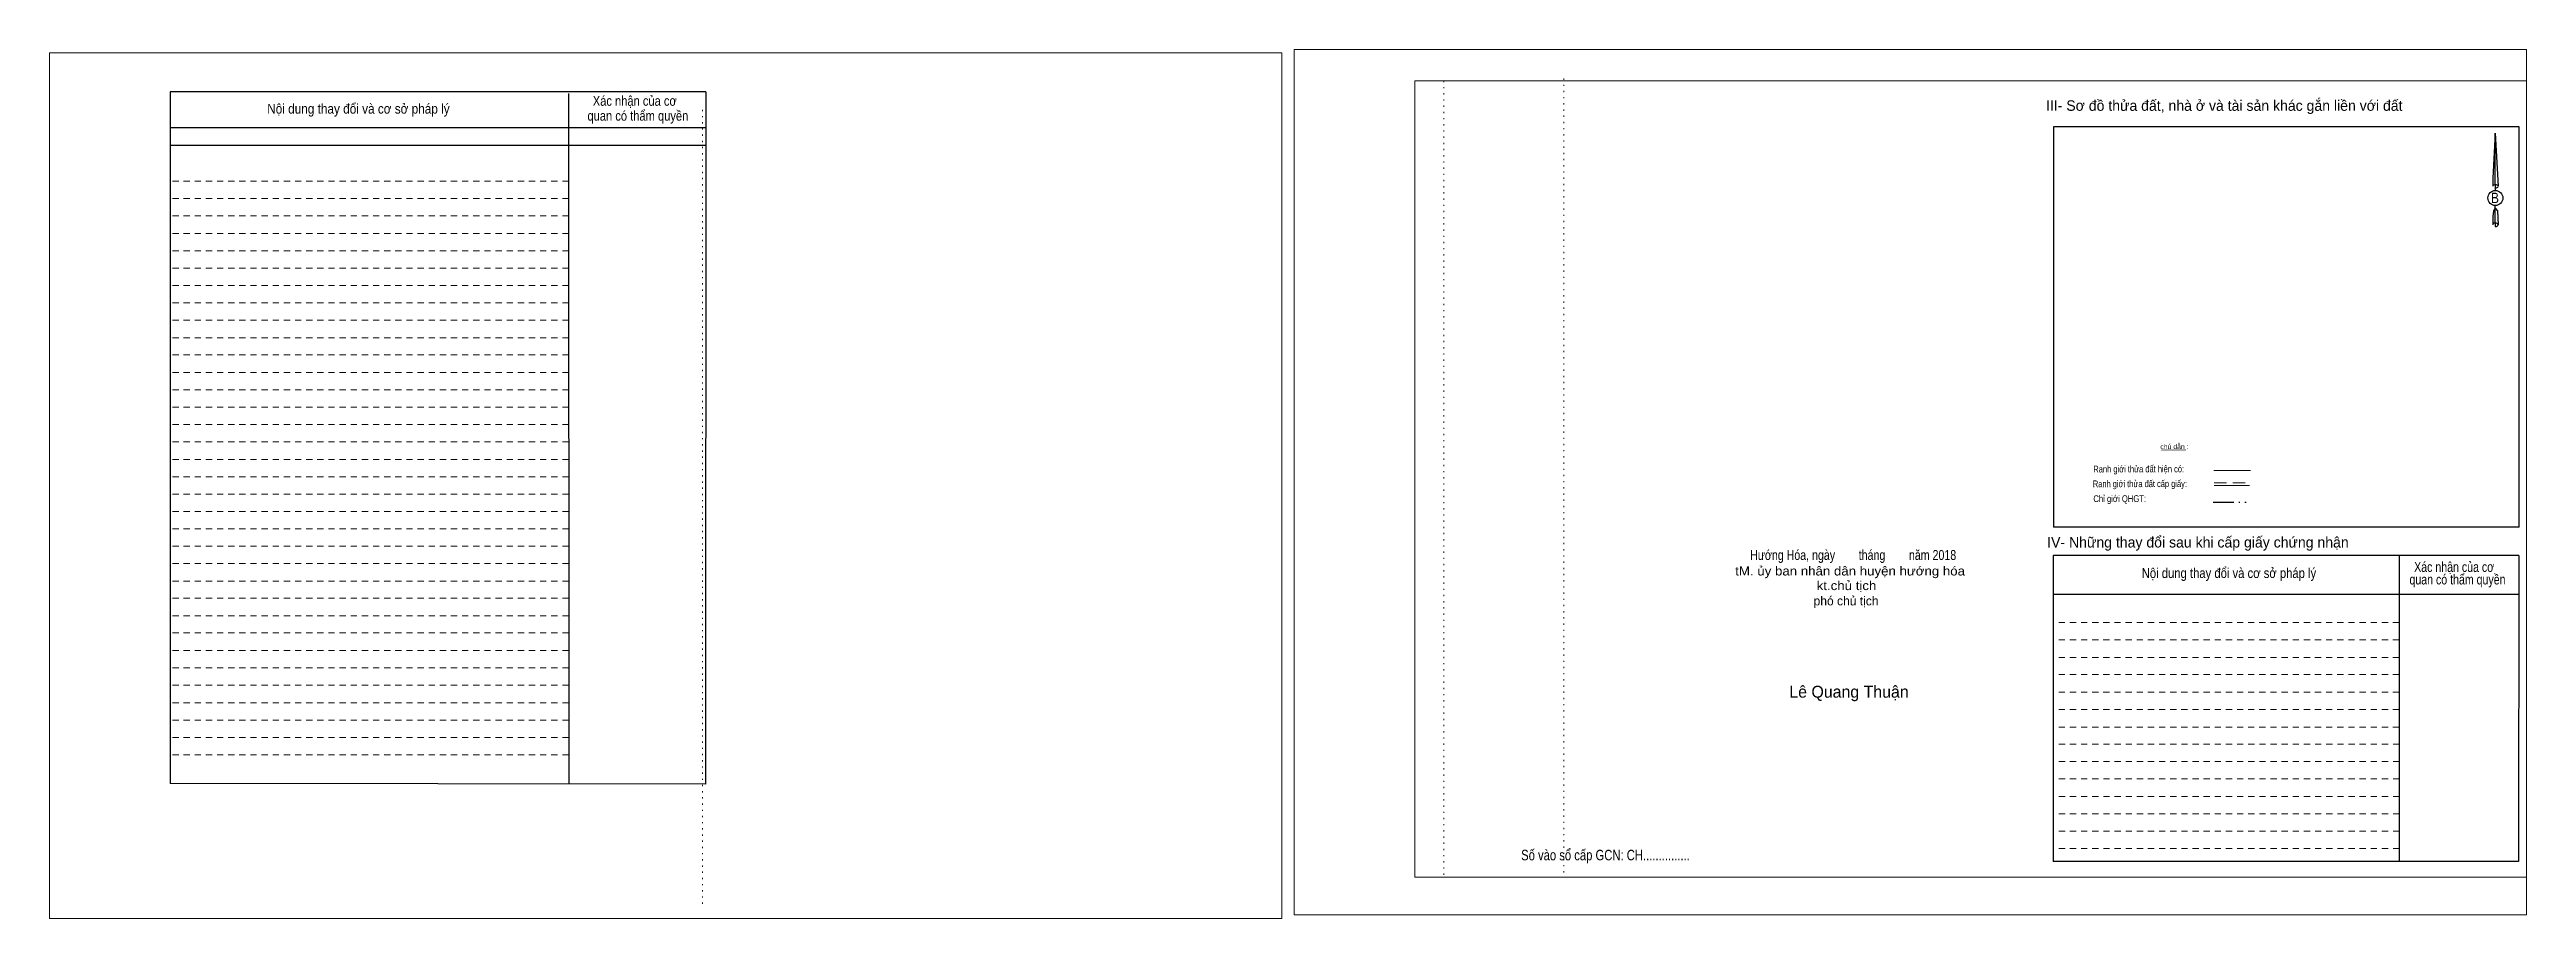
# Model space of a CAD drawing. Header units: metres. Extents: x 547521 to 548473, y 1837647 to 1837795.
# Drawn here: x 548148.4 to 548472.6, y 1837661.2 to 1837774.8 of the extents above; entities that cross this region are included whole.
import ezdxf
from ezdxf.enums import TextEntityAlignment as Align

# ---------------------------------------------------------------- set-up
doc = ezdxf.new("R2010")
doc.units = ezdxf.units.M
doc.header["$LTSCALE"] = 0.54
for name, pattern in [('DASH_DOUBLE_DOT', [9.2, 5, -1.2, 0.3, -1.2, 0.3, -1.2]), ('DOTTED', [1.5, 0.3, -1.2]), ('MEDIUM_DASHED', [4.5, 3, -1.5]), ('SHORT_DASHED', [2.7, 1.5, -1.2])]:
    doc.linetypes.add(name, pattern=pattern)
for name, color, linetype, lineweight in [('18', 7, 'Continuous', 25), ('28', 7, 'SHORT_DASHED', 13), ('3', 7, 'Continuous', 13), ('5', 7, 'DASH_DOUBLE_DOT', 25), ('55', 7, 'Continuous', 13), ('7', 7, 'Continuous', 13)]:
    doc.layers.add(name, color=color, linetype=linetype, lineweight=lineweight)

msp = doc.modelspace()

# ---------------------------------------------------------------- texts
at = {"layer": '18'}
for s, height, width, p in [('B', 1.358, 0.85, (548468.495, 1837754.74)), ('Hướng Hóa, ngày        tháng        năm 2018', 1.3, 0.8, (548384.495, 1837708.07)), ('tM. ủy ban nhân dân huyện hướng hóa', 1.179, 1.1, (548384.095, 1837706.04)), ('kt.chủ tịch', 1.179, 1.1, (548383.625, 1837704.13)), ('Số vào sổ cấp GCN: CH...............', 1.375, 0.8, (548352.08, 1837668.79))]:
    msp.add_text(s, height=height, dxfattribs=dict(at, width=width)).set_placement(p, align=Align.CENTER)
for s, height, p in [('phó chủ tịch', 1.179, (548383.565, 1837702.13)), ('Lê Quang Thuận', 1.556, (548383.95, 1837690.06))]:
    msp.add_text(s, height=height, dxfattribs=at).set_placement(p, align=Align.CENTER)
at = {"layer": '28'}
for s, height, width, p in [('Nội dung thay đổi và cơ sở pháp lý', 1.281, 0.9, (548188.875, 1837766.44)), ('Nội dung thay đổi và cơ sở pháp lý', 1.281, 0.9, (548188.875, 1837766.44)), (' quan có thẩm quyền', 1.281, 0.85, (548225.245, 1837765.52)), (' quan có thẩm quyền', 1.281, 0.85, (548225.245, 1837765.52)), ('Xác nhận của cơ', 1.281, 0.85, (548225.04, 1837767.47)), ('Xác nhận của cơ', 1.281, 0.85, (548225.04, 1837767.47)), ('Nội dung thay đổi và cơ sở pháp lý', 1.297, 0.85, (548433.675, 1837705.71)), (' quan có thẩm quyền', 1.297, 0.8, (548463.39, 1837704.87)), ('Xác nhận của cơ', 1.297, 0.8, (548463.145, 1837706.51))]:
    msp.add_text(s, height=height, dxfattribs=dict(at, width=width)).set_placement(p, align=Align.CENTER)
for s, p in [('III- Sơ đồ thửa đất, nhà ở và tài sản khác gắn liền với đất', (548433.06, 1837766.81)), ('IV- Những thay đổi sau khi cấp giấy chứng nhận', (548429.615, 1837709.7))]:
    msp.add_text(s, height=1.375, dxfattribs=at).set_placement(p, align=Align.CENTER)
at = {"layer": '55'}
for s, height, width, p in [('Ranh giới thửa đất cấp giấy:', 0.8837, 0.8, (548422.019, 1837717.5943)), ('Ranh giới thửa đất hiện có:', 0.8876, 0.8, (548421.864, 1837719.5238)), ('Chỉ giới QHGT:', 0.8837, 0.85, (548419.384, 1837715.6482))]:
    msp.add_text(s, height=height, rotation=0.135, dxfattribs=dict(at, width=width)).set_placement(p, align=Align.CENTER)
at = {"layer": '7'}
msp.add_text('chú dẫn :', height=0.6535, rotation=359.974, dxfattribs=at).set_placement((548426.5449, 1837722.5691), align=Align.CENTER)

# ---------------------------------------------------------------- linework, layer by layer
at = {"layer": '18'}
for p, q in [((548468.53, 1837763.9), (548468.9, 1837756.96)), ((548468.53, 1837763.9), (548468.9, 1837756.96)), ((548468.53, 1837763.9), (548468.9, 1837756.96)), ((548468.23, 1837758.02), (548468.19, 1837756.97)), ((548468.53, 1837757.16), (548468.53, 1837756.91)), ((548468.53, 1837756.91), (548468.53, 1837756.72)), ((548468.53, 1837756.72), (548468.53, 1837756.44)), ((548468.53, 1837756.72), (548468.53, 1837756.44)), ((548468.53, 1837756.72), (548468.53, 1837756.44)), ((548468.53, 1837754.1), (548468.53, 1837754.4)), ((548468.53, 1837754.1), (548468.53, 1837754.4)), ((548468.53, 1837754.1), (548468.53, 1837754.4)), ((548468.53, 1837754.1), (548468.8, 1837753.72)), ((548468.53, 1837754.1), (548468.8, 1837753.72)), ((548468.53, 1837754.1), (548468.8, 1837753.72)), ((548468.9, 1837756.96), (548468.9, 1837756.97)), ((548468.53, 1837752.13), (548468.53, 1837751.87)), ((548468.53, 1837751.87), (548468.53, 1837751.66)), ((548468.8, 1837753.72), (548468.9, 1837751.9)), ((548468.8, 1837753.72), (548468.9, 1837751.9)), ((548468.8, 1837753.72), (548468.9, 1837751.9)), ((548468.9, 1837751.9), (548468.9, 1837751.91))]:
    msp.add_line(p, q, dxfattribs=at)
for points in [[(548468.53, 1837757.16), (548468.53, 1837763.9), (548468.23, 1837758.02)], [(548468.53, 1837752.13), (548468.53, 1837754.1), (548468.3, 1837753.72), (548468.23, 1837752.98), (548468.19, 1837751.91)]]:
    msp.add_lwpolyline(points, dxfattribs=at)
for centre, start_param, end_param in [((548468.5442, 1837756.9322), 1.57079633, 3.07445202), ((548468.5442, 1837756.9322), 0.06714063, 1.57079633), ((548468.5442, 1837756.9322), 4.71238898, 6.28318531), ((548468.5442, 1837751.8861), 2.49106941, 3.07427841), ((548468.5442, 1837751.8861), 1.57079633, 2.49106941), ((548468.5442, 1837751.8861), 0.06714063, 1.57079633), ((548468.5442, 1837751.8861), 4.71238898, 6.28318531)]:
    msp.add_ellipse(centre, major_axis=(0.3564, 0), ratio=0.655448, start_param=start_param, end_param=end_param, dxfattribs=at)
msp.add_ellipse((548468.5438, 1837755.4087), major_axis=(0, 0.9887), ratio=0.983453, dxfattribs=at)
at = {"layer": '28', "linetype": 'Continuous', "lineweight": 25}
for p, q in [((548234.36, 1837769.3), (548164.22, 1837769.3)), ((548216.38, 1837769.06), (548216.41, 1837678.79)), ((548234.36, 1837769.3), (548234.3, 1837678.73)), ((548234.36, 1837764.57), (548164.31, 1837764.57)), ((548234.36, 1837764.57), (548164.31, 1837764.57)), ((548234.36, 1837762.29), (548164.31, 1837762.29)), ((548471.66, 1837712.35), (548410.73, 1837712.35)), ((548455.93, 1837708.64), (548455.96, 1837668.65)), ((548471.6, 1837708.64), (548471.58, 1837668.65)), ((548471.58, 1837703.57), (548410.69, 1837703.57)), ((548234.3, 1837678.73), (548164.22, 1837678.83)), ((548471.58, 1837668.65), (548410.69, 1837668.65))]:
    msp.add_line(p, q, dxfattribs=at)
at = {"layer": '28'}
for p, q in [((548216.38, 1837757.62), (548164.22, 1837757.62)), ((548216.38, 1837755.33), (548164.22, 1837755.33)), ((548216.38, 1837753.08), (548164.22, 1837753.08)), ((548216.38, 1837750.77), (548164.22, 1837750.77)), ((548216.38, 1837748.51), (548164.22, 1837748.51)), ((548216.38, 1837746.23), (548164.22, 1837746.23)), ((548216.38, 1837743.96), (548164.22, 1837743.96)), ((548216.38, 1837741.69), (548164.22, 1837741.69)), ((548216.38, 1837739.42), (548164.22, 1837739.42)), ((548216.38, 1837737.14), (548164.22, 1837737.14)), ((548216.38, 1837734.88), (548164.22, 1837734.88)), ((548216.38, 1837732.59), (548164.22, 1837732.59)), ((548216.38, 1837730.34), (548164.22, 1837730.34)), ((548216.38, 1837728.07), (548164.22, 1837728.07)), ((548216.38, 1837725.78), (548164.22, 1837725.78)), ((548216.38, 1837723.53), (548164.22, 1837723.53)), ((548216.38, 1837721.23), (548164.22, 1837721.23)), ((548216.38, 1837718.96), (548164.22, 1837718.96)), ((548216.38, 1837716.68), (548164.22, 1837716.68)), ((548216.38, 1837714.41), (548164.22, 1837714.41)), ((548216.38, 1837712.13), (548164.22, 1837712.13)), ((548216.38, 1837709.86), (548164.22, 1837709.86)), ((548216.38, 1837707.59), (548164.22, 1837707.59)), ((548216.38, 1837705.31), (548164.22, 1837705.31)), ((548216.38, 1837703.06), (548164.22, 1837703.06)), ((548216.38, 1837700.76), (548164.22, 1837700.76)), ((548455.95, 1837699.89), (548410.69, 1837699.89)), ((548216.38, 1837698.52), (548164.22, 1837698.52)), ((548216.38, 1837696.22), (548164.22, 1837696.22)), ((548455.95, 1837697.61), (548410.69, 1837697.61)), ((548216.38, 1837693.96), (548164.22, 1837693.96)), ((548455.95, 1837695.33), (548410.69, 1837695.33)), ((548455.95, 1837693.07), (548410.69, 1837693.07)), ((548216.38, 1837691.68), (548164.22, 1837691.68)), ((548216.38, 1837689.39), (548164.22, 1837689.39)), ((548455.95, 1837690.79), (548410.69, 1837690.79)), ((548216.38, 1837687.13), (548164.22, 1837687.13)), ((548455.95, 1837688.51), (548410.69, 1837688.51)), ((548455.95, 1837686.22), (548410.69, 1837686.22)), ((548216.38, 1837684.85), (548164.22, 1837684.85)), ((548216.38, 1837682.57), (548164.22, 1837682.57)), ((548455.96, 1837683.96), (548410.69, 1837683.96)), ((548455.96, 1837681.7), (548410.69, 1837681.7)), ((548455.96, 1837679.43), (548410.69, 1837679.43)), ((548455.96, 1837677.15), (548410.69, 1837677.15)), ((548455.96, 1837674.87), (548410.69, 1837674.87)), ((548455.96, 1837672.61), (548410.69, 1837672.61)), ((548455.96, 1837670.34), (548410.69, 1837670.34))]:
    msp.add_line(p, q, dxfattribs=at)
at = {"layer": '28', "linetype": 'Continuous', "lineweight": 25}
for points in [[(548234.36, 1837769.3), (548164.22, 1837769.3), (548164.22, 1837678.83)], [(548471.66, 1837712.35), (548471.66, 1837764.71), (548410.73, 1837764.71), (548410.73, 1837712.35)], [(548471.6, 1837708.64), (548410.69, 1837708.64), (548410.69, 1837668.65)]]:
    msp.add_lwpolyline(points, dxfattribs=at)
at = {"layer": '3'}
for p, q in [((548327.14, 1837770.73), (548472.61, 1837770.73)), ((548327.14, 1837666.6), (548327.14, 1837770.73)), ((548472.61, 1837770.73), (548472.61, 1837665.73)), ((548327.14, 1837666.6), (548472.61, 1837666.6))]:
    msp.add_line(p, q, dxfattribs=at)
at = {"layer": '3', "linetype": 'DOTTED'}
for p, q in [((548330.91, 1837770.73), (548330.91, 1837666.6)), ((548346.61, 1837771.04), (548346.61, 1837666.9)), ((548233.9, 1837766.94), (548233.9, 1837662.82))]:
    msp.add_line(p, q, dxfattribs=at)
at = {"layer": '3'}
for points in [[(548148.45, 1837661.19), (548309.73, 1837661.19), (548309.73, 1837774.39), (548148.45, 1837774.39)], [(548148.45, 1837774.39), (548309.73, 1837774.39), (548309.73, 1837661.19), (548148.45, 1837661.19)], [(548148.45, 1837661.19), (548309.73, 1837661.19), (548309.73, 1837774.39), (548148.45, 1837774.39)], [(548311.33, 1837661.66), (548472.61, 1837661.66), (548472.61, 1837774.82), (548311.33, 1837774.82)]]:
    msp.add_lwpolyline(points, close=True, dxfattribs=at)
msp.add_lwpolyline([(548333.03, 1837770.73), (548472.61, 1837770.73), (548472.61, 1837666.6), (548333.03, 1837666.6)], dxfattribs=at)
at = {"layer": '5'}
msp.add_line((548431.6, 1837715.62), (548436.51, 1837715.62), dxfattribs=at)
at = {"layer": '55'}
for p, q in [((548431.71, 1837719.75), (548436.51, 1837719.75)), ((548431.75, 1837717.82), (548436.35, 1837717.82)), ((548431.75, 1837717.82), (548436.35, 1837717.82))]:
    msp.add_line(p, q, dxfattribs=at)
at = {"layer": '55', "linetype": 'MEDIUM_DASHED'}
msp.add_line((548431.74, 1837718.15), (548436.45, 1837718.15), dxfattribs=at)
at = {"layer": '7'}
msp.add_line((548424.85, 1837722.44), (548428.02, 1837722.49), dxfattribs=at)

msp.set_redraw_order([(e.dxf.handle, doc.entitydb.next_handle()) for e in msp.query("TEXT MTEXT ATTDEF DIMENSION ARC_DIMENSION")])  # texts and dimensions are drawn at this point

doc.saveas('drawing.dxf')
